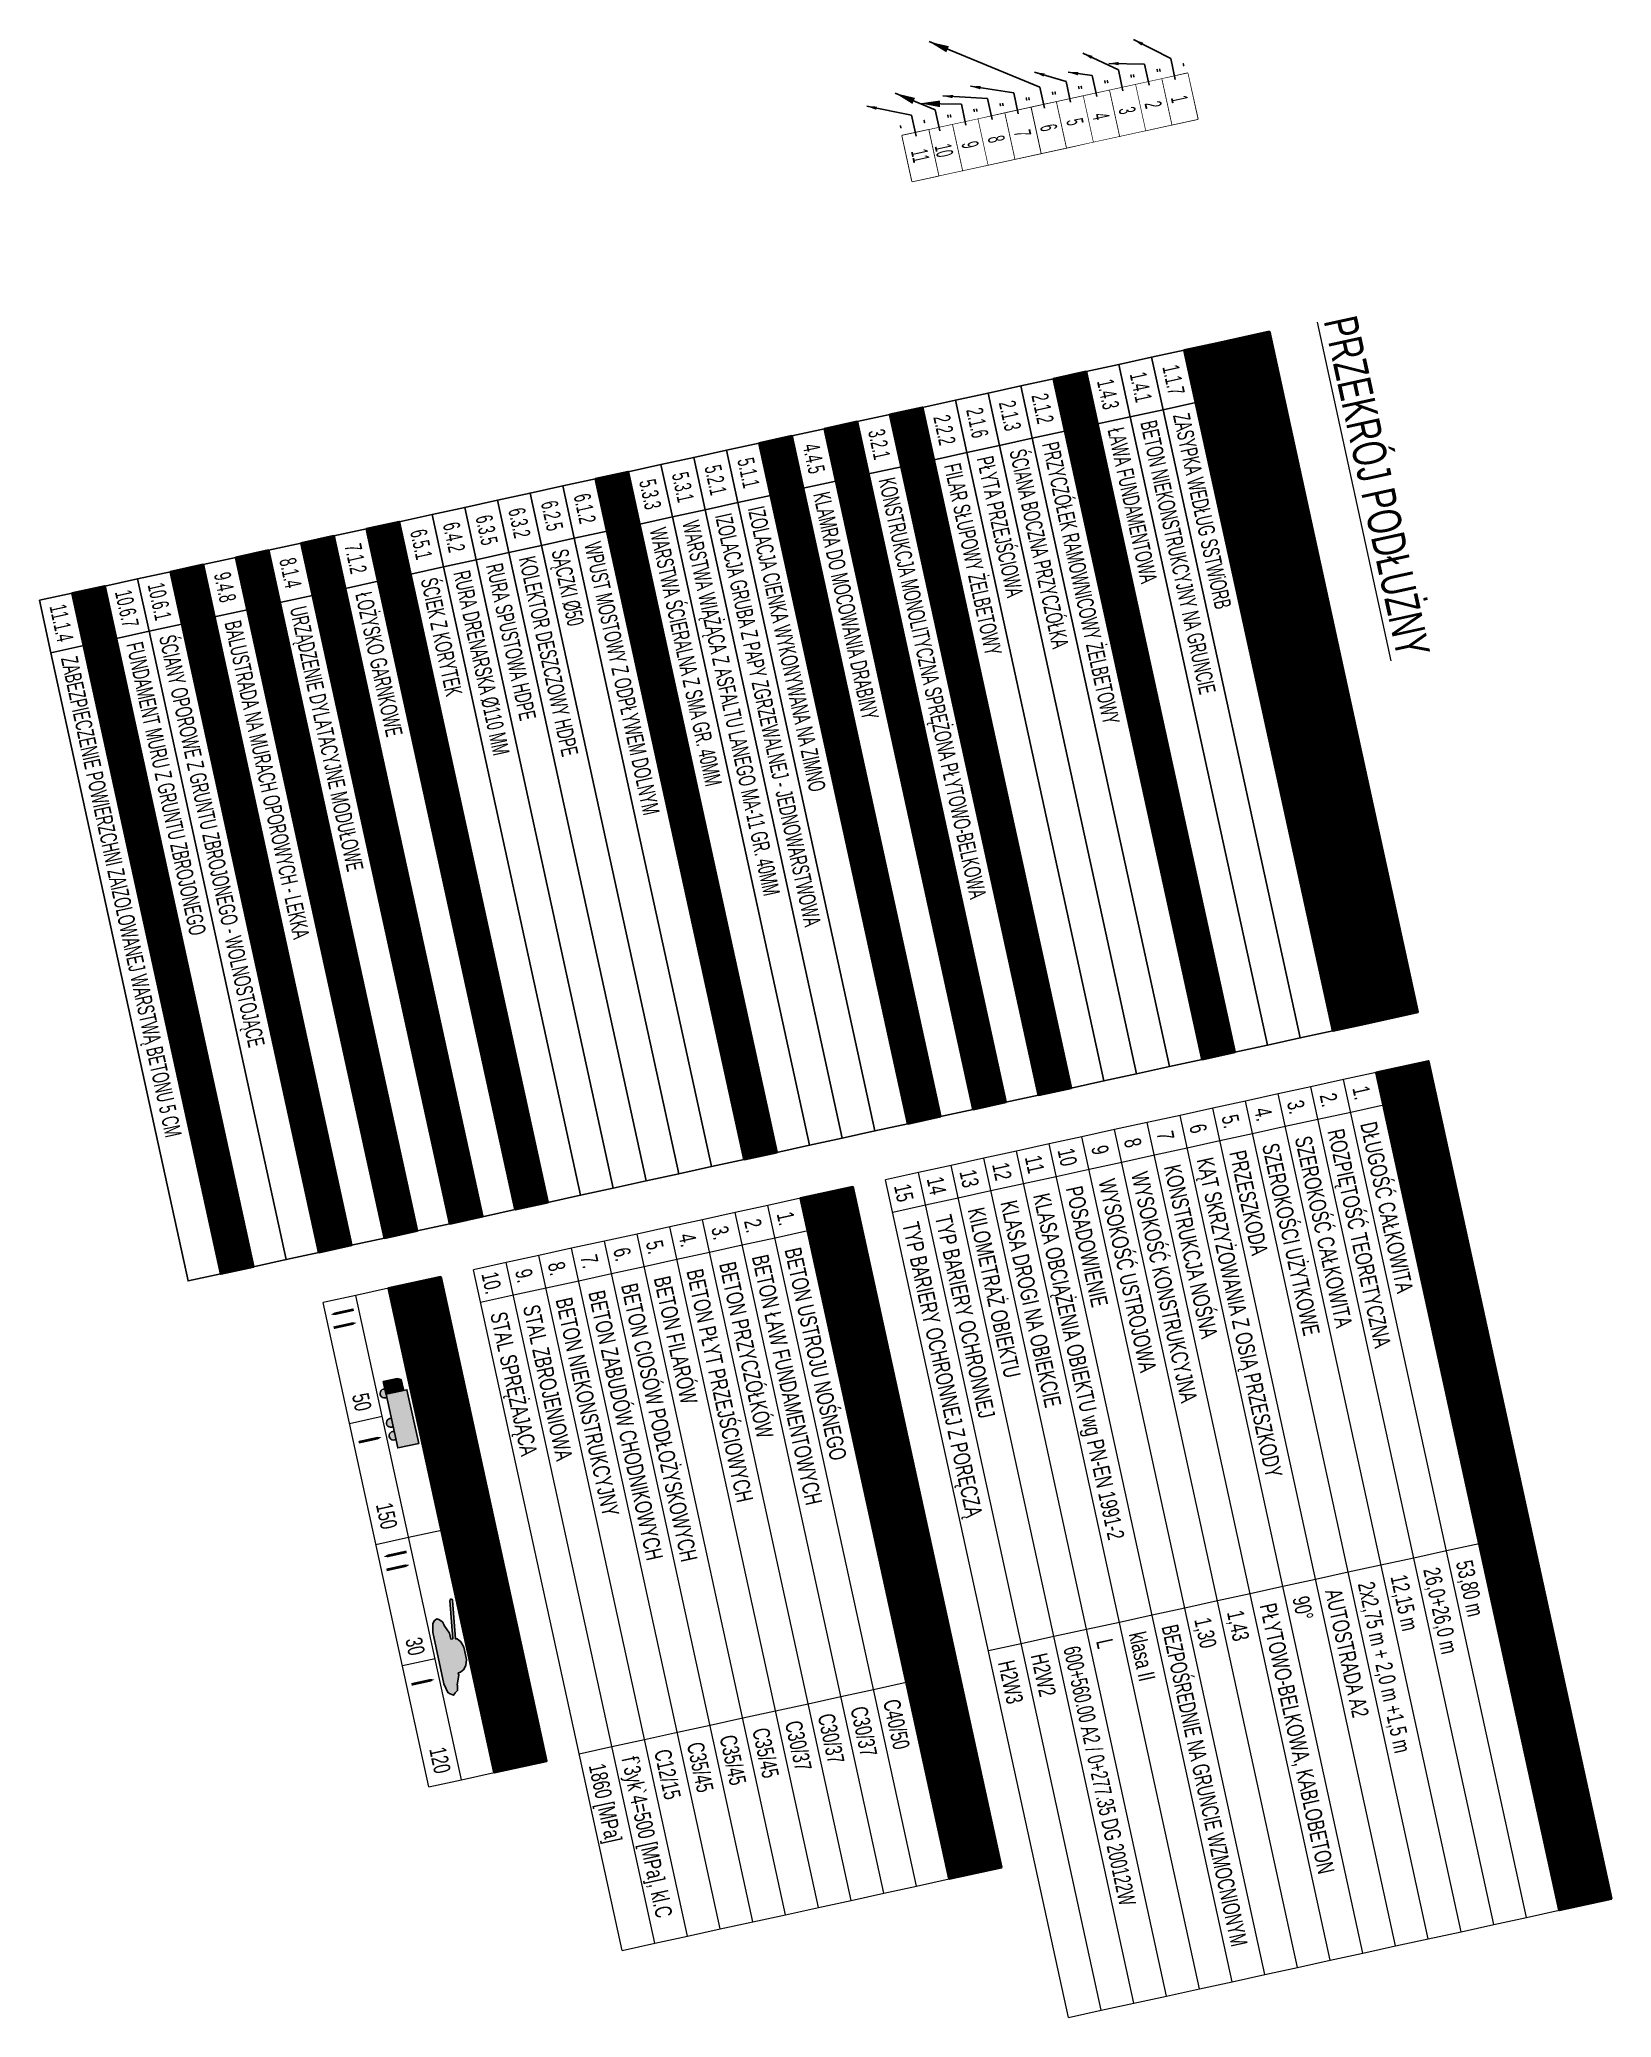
# Model space of a CAD drawing. Header units: metres. Extents: x 8416582 to 8417409, y 5771873 to 5772737.
# Drawn here: x 8416861.53 to 8416885.01, y 5772165.19 to 5772194.71 of the extents above; entities that cross this region are included whole.
import ezdxf
from ezdxf.enums import TextEntityAlignment as Align

# ---------------------------------------------------------------- set-up
doc = ezdxf.new("R2010")
doc.units = ezdxf.units.M
doc.set_wipeout_variables(frame=1)
for name, color, linetype in [('00RysOpi-T', 2, 'Continuous'), ('AII_M_opisy do legendy', 2, 'Continuous'), ('AII_M_opisy tytuly', 3, 'Continuous')]:
    doc.layers.add(name, color=color, linetype=linetype)
for name, color, linetype, lineweight in [('AII_M_legenda', 1, 'Continuous', 25), ('AII_M_nawierzchnia', 9, 'Continuous', 18), ('AII_M_opisy tabele', 1, 'Continuous', 25), ('AII_M_tabele', 1, 'Continuous', 25)]:
    doc.layers.add(name, color=color, linetype=linetype, lineweight=lineweight)
doc.styles.add('CDMSTYLE', font='CDMSIMPL.shx', dxfattribs={"width": 0.7, "bigfont": 'CDMBIGPL.shx'})
doc.dimstyles.new('CDM-ME100MM$7', dxfattribs={"dimscale": 0.1, "dimtxt": 2.5, "dimasz": 1.5, "dimexe": 1.5, "dimexo": 5, "dimgap": 0.5, "dimtad": 1, "dimdec": 0, "dimlfac": 1000, "dimrnd": 1, "dimzin": 9, "dimtxsty": 'CDMSTYLE', "dimblk": 'OBLIQUE', "dimcen": 2.5, "dimdle": 1.5, "dimclrd": 9, "dimclre": 9, "dimclrt": 1, "dimadec": 1, "dimazin": 2, "dimtfac": 1, "dimtdec": 0, "dimtix": 1, "dimtmove": 2, "dimatfit": 3, "dimfxl": 1, "dimtvp": 1, "dimtolj": 1, "dimtzin": 0, "dimlwd": 25, "dimlwe": 25, "dimarcsym": 0})
doc.dimstyles.new('CDM-ME200MM$7', dxfattribs={"dimscale": 0.2, "dimtxt": 2.5, "dimasz": 1.5, "dimexe": 1.5, "dimexo": 5, "dimgap": 0.5, "dimtad": 1, "dimdec": 0, "dimlfac": 1000, "dimrnd": 1, "dimzin": 9, "dimtxsty": 'CDMSTYLE', "dimblk": 'OBLIQUE', "dimcen": 2.5, "dimdle": 1.5, "dimclrd": 9, "dimclre": 9, "dimclrt": 1, "dimadec": 1, "dimazin": 2, "dimtfac": 1, "dimtdec": 0, "dimtix": 1, "dimtmove": 2, "dimatfit": 3, "dimfxl": 1, "dimtvp": 1, "dimtolj": 1, "dimtzin": 0, "dimlwd": 25, "dimlwe": 25, "dimarcsym": 0})
pattern_1 = [(45, (-232.66827, -46.22293), (-0.08980256, 0.08980256), []), (135, (-232.66827, -46.22293), (-0.08980256, -0.08980256), [])]

msp = doc.modelspace()

# ---------------------------------------------------------------- texts
at = {"layer": 'AII_M_opisy tytuly', "color": 3, "linetype": 'Continuous', "lineweight": 0, "style": 'CDMSTYLE', "width": 0.7}
msp.add_text('%%UPRZEKRÓJ PODŁUŻNY', height=0.5, rotation=282.32008, dxfattribs=at).set_placement((8416881.507, 5772188.0412), align=Align.MIDDLE_CENTER)

# ---------------------------------------------------------------- blocks, each defined once
blk = doc.blocks.new('OpiNum01')
at = {"layer": 'AII_M_opisy do legendy', "color": 0, "linetype": 'Continuous'}
blk.add_lwpolyline([(-3.5, -2), (3.5, -2), (3.5, 2), (-3.5, 2)], close=True, dxfattribs=at)
at = {"color": 9, "linetype": 'Continuous', "lineweight": 25, "style": 'CDMSTYLE', "width": 0.7, "flags": 1}
for tag, p in [('NAZWAPOL', (-4.1, -6.8)), ('NAZWAANG', (-4.1, -10.48)), ('SPECYF', (-4.1, -14.15)), ('ID', (-4.1, -17.82)), ('BAZA', (-4.1, -21.5)), ('RYSUNEK', (-4.1, -25.17))]:
    blk.add_attdef(tag, p, '', height=2, dxfattribs=at)
at = {"layer": 'AII_M_opisy do legendy', "linetype": 'Continuous', "lineweight": -2, "style": 'CDMSTYLE', "width": 0.5}
blk.add_attdef('NR', text='', height=2.5, dxfattribs=at).set_placement((0, 0), align=Align.MIDDLE)
at = {"color": 0, "linetype": 'Continuous'}
blk.add_wipeout([(-3.5, -2), (3.5, -2), (3.5, 2), (-3.5, 2)], dxfattribs=at).dxf.layer = 'AII_M_opisy do legendy'
blk = doc.blocks.new('OpiTxt01')
at = {"color": 0, "linetype": 'Continuous', "lineweight": 20, "style": 'CDMSTYLE', "width": 0.7}
blk.add_attdef('TEKST_GORNY', (1, 0.89), '', height=2, dxfattribs=at)
at = {"color": 0, "linetype": 'Continuous', "lineweight": -2, "style": 'CDMSTYLE', "width": 0.7}
blk.add_attdef('TEKST_DOLNY', (1.05, -2.73), '', height=2, dxfattribs=at)
blk = doc.blocks.new('_OBLIQUE')
at = {"color": 0, "linetype": 'ByBlock'}
blk.add_line((-0.5, -0.5), (0.5, 0.5), dxfattribs=at)
blk = doc.blocks.new('OpiMetryka011')
at = {"layer": 'AII_M_legenda', "linetype": 'Continuous', "lineweight": 25}
h = blk.add_hatch(dxfattribs=at)
h.set_pattern_fill('ANSI37', color=254, scale=0.04)
h.set_pattern_definition([(332.3230435, (-230.19498, -1666.47211), (0.058989711, 0.112468724), []), (62.3230435, (-230.19498, -1666.47211), (-0.112468724, 0.058989711), [])])
edge = h.paths.add_edge_path()
edge.add_line((0, 0), (128, 0))
edge.add_line((128, 0), (128, 8))
edge.add_line((128, 8), (0, 8))
edge.add_line((0, 8), (0, 0))
at = {"layer": 'AII_M_legenda', "color": 2, "linetype": 'Continuous', "lineweight": 35}
blk.add_lwpolyline([(0, 0), (128, 0), (128, 8), (0, 8)], close=True, dxfattribs=at)
at = {"lineweight": 25, "style": 'CDMSTYLE', "width": 0.7, "flags": 9}
for tag, p in [('OBIEKT', (-17.5, 2.25)), ('ELEMENT', (-2.5, 2.25))]:
    blk.add_attdef(tag, text='', height=2.5, dxfattribs=at).set_placement(p, align=Align.MIDDLE_RIGHT)
at = {"layer": 'AII_M_legenda', "color": 3, "linetype": 'Continuous', "lineweight": -2, "style": 'CDMSTYLE', "width": 0.6}
blk.add_attdef('NAGŁÓWEK', text='', height=4, dxfattribs=at).set_placement((4, 4), align=Align.MIDDLE_LEFT)
blk = doc.blocks.new('*U90')
at = {"layer": 'AII_M_legenda', "color": 1, "linetype": 'Continuous', "lineweight": 18, "ltscale": 0.4}
for p, q in [((0, 0), (0, -5)), ((128, 0), (0, 0)), ((5, 0), (5, -5)), ((72, 0), (72, -5)), ((128, -5), (128, 0)), ((128, -5), (0, -5))]:
    blk.add_line(p, q, dxfattribs=at)
at = {"lineweight": 25, "style": 'CDMSTYLE', "width": 0.7, "flags": 9}
for tag, p in [('OBIEKT', (-17.5, -2.75)), ('ELEMENT', (-2.5, -2.75))]:
    blk.add_attdef(tag, text='', height=2.5, dxfattribs=at).set_placement(p, align=Align.MIDDLE_RIGHT)
at = {"layer": 'AII_M_legenda', "color": 1, "lineweight": 25, "style": 'CDMSTYLE', "width": 0.7, "flags": 8}
blk.add_attdef('NR', text='', height=2.5, dxfattribs=at).set_placement((2.5, -2.75), align=Align.MIDDLE_CENTER)
for tag, p in [('NAZWA', (7, -2.75)), ('OPIS', (74, -2.75))]:
    blk.add_attdef(tag, text='', height=2.5, dxfattribs=at).set_placement(p, align=Align.MIDDLE_LEFT)
blk = doc.blocks.new('*U91')
at = {"layer": 'AII_M_legenda', "color": 1, "linetype": 'Continuous', "lineweight": 18, "ltscale": 0.4}
for p, q in [((0, 0), (0, -5)), ((104, 0), (0, 0)), ((5, 0), (5, -5)), ((74, 0), (74, -5)), ((104, -5), (104, 0)), ((104, -5), (0, -5))]:
    blk.add_line(p, q, dxfattribs=at)
at = {"lineweight": 25, "style": 'CDMSTYLE', "width": 0.7, "flags": 9}
for tag, p in [('OBIEKT', (-17.5, -2.75)), ('ELEMENT', (-2.5, -2.75))]:
    blk.add_attdef(tag, text='', height=2.5, dxfattribs=at).set_placement(p, align=Align.MIDDLE_RIGHT)
at = {"layer": 'AII_M_legenda', "color": 1, "lineweight": 25, "style": 'CDMSTYLE', "width": 0.7, "flags": 8}
blk.add_attdef('NR', text='', height=2.5, dxfattribs=at).set_placement((2.5, -2.75), align=Align.MIDDLE_CENTER)
for tag, p in [('NAZWA', (7, -2.75)), ('OPIS', (76, -2.75))]:
    blk.add_attdef(tag, text='', height=2.5, dxfattribs=at).set_placement(p, align=Align.MIDDLE_LEFT)
blk = doc.blocks.new('*U92')
at = {"layer": 'AII_M_legenda', "linetype": 'Continuous', "lineweight": 25}
h = blk.add_hatch(dxfattribs=at)
h.set_pattern_fill('ANSI37', color=254, scale=0.04)
h.set_pattern_definition(pattern_1)
h.paths.add_polyline_path([(0, 0), (104, 0), (104, 8), (0, 8)])
at = {"layer": 'AII_M_legenda', "color": 2, "linetype": 'Continuous', "lineweight": 35}
blk.add_lwpolyline([(0, 0), (104, 0), (104, 8), (0, 8)], close=True, dxfattribs=at)
at = {"lineweight": 25, "style": 'CDMSTYLE', "width": 0.7, "flags": 9}
for tag, p in [('OBIEKT', (-17.5, 2.25)), ('ELEMENT', (-2.5, 2.25))]:
    blk.add_attdef(tag, text='', height=2.5, dxfattribs=at).set_placement(p, align=Align.MIDDLE_RIGHT)
at = {"layer": 'AII_M_legenda', "color": 3, "linetype": 'Continuous', "lineweight": -2, "style": 'CDMSTYLE', "width": 0.6}
blk.add_attdef('NAGŁÓWEK', text='', height=4, rotation=360, dxfattribs=at).set_placement((4, 4), align=Align.MIDDLE_LEFT)
blk = doc.blocks.new('*U93')
at = {"layer": 'AII_M_legenda', "color": 1, "linetype": 'Continuous', "lineweight": 18, "ltscale": 0.4}
for p, q in [((0, 0), (0, -5)), ((104, 0), (0, 0)), ((5, 0), (5, -5)), ((74, 0), (74, -5)), ((104, -5), (104, 0)), ((104, -5), (0, -5))]:
    blk.add_line(p, q, dxfattribs=at)
at = {"lineweight": 25, "style": 'CDMSTYLE', "width": 0.7, "flags": 9}
for tag, p in [('OBIEKT', (-17.5, -2.75)), ('ELEMENT', (-2.5, -2.75))]:
    blk.add_attdef(tag, text='', height=2.5, dxfattribs=at).set_placement(p, align=Align.MIDDLE_RIGHT)
at = {"layer": 'AII_M_legenda', "color": 1, "lineweight": 25, "style": 'CDMSTYLE', "width": 0.7, "flags": 8}
blk.add_attdef('NR', text='', height=2.5, dxfattribs=at).set_placement((2.5, -2.75), align=Align.MIDDLE_CENTER)
for tag, p in [('NAZWA', (7, -2.75)), ('OPIS', (76, -2.75))]:
    blk.add_attdef(tag, text='', height=2.5, dxfattribs=at).set_placement(p, align=Align.MIDDLE_LEFT)
blk = doc.blocks.new('*U200')
at = {"layer": 'AII_M_legenda', "linetype": 'Continuous', "lineweight": 25}
h = blk.add_hatch(dxfattribs=at)
h.set_pattern_fill('ANSI37', color=254, scale=0.04)
h.set_pattern_definition(pattern_1)
h.paths.add_polyline_path([(0, 0), (74, 0), (74, 8), (0, 8)])
at = {"layer": 'AII_M_nawierzchnia'}
h = blk.add_hatch(color=256, dxfattribs=at)
edge = h.paths.add_edge_path()
edge.add_line((13.43, -1.62), (13.43, -3.73))
edge.add_line((13.43, -3.73), (15.25, -3.73))
edge.add_line((15.25, -3.73), (15.25, -1.04))
edge.add_line((15.25, -1.04), (13.71, -1.04))
edge.add_line((13.71, -1.04), (13.43, -1.62))
h = blk.add_hatch(color=256, dxfattribs=at)
edge = h.paths.add_edge_path()
edge.add_line((15.38, -3.73), (23.57, -3.73))
edge.add_line((23.57, -3.73), (23.57, -0.53))
edge.add_line((23.57, -0.53), (15.38, -0.53))
edge.add_line((15.38, -0.53), (15.38, -3.73))
h = blk.add_hatch(color=256, dxfattribs=at)
edge = h.paths.add_edge_path()
edge.add_line((47.57, -0.58), (53.23, -1.4))
edge.add_line((53.23, -1.4), (53.29, -1.13))
edge.add_line((53.29, -1.13), (53.88, -0.7))
edge.add_line((53.88, -0.7), (54.71, -0.44))
edge.add_line((54.71, -0.44), (56.6, -0.44))
edge.add_line((56.6, -0.44), (57.44, -0.72))
edge.add_line((57.44, -0.72), (58, -1.14))
edge.add_line((58, -1.14), (58.29, -1.71))
edge.add_line((58.29, -1.71), (58.29, -2.06))
edge.add_line((58.29, -2.06), (58.64, -2.06))
edge.add_line((58.64, -2.06), (60.04, -2.6))
edge.add_line((60.04, -2.6), (60.12, -2.6))
edge.add_line((60.12, -2.6), (60.84, -2.74))
edge.add_line((60.84, -2.74), (61.12, -3.17))
edge.add_line((61.12, -3.17), (61.42, -3.47))
edge.add_line((61.42, -3.47), (61.12, -3.93))
edge.add_line((61.12, -3.93), (60.84, -4.21))
edge.add_line((60.84, -4.21), (59.43, -4.5))
edge.add_line((59.43, -4.5), (51.57, -4.5))
edge.add_line((51.57, -4.5), (50.35, -4.22))
edge.add_line((50.35, -4.22), (49.93, -3.93))
edge.add_line((49.93, -3.93), (49.76, -3.48))
edge.add_line((49.76, -3.48), (49.9, -3.18))
edge.add_line((49.9, -3.18), (50.34, -2.74))
edge.add_line((50.34, -2.74), (50.9, -2.6))
edge.add_line((50.9, -2.6), (50.96, -2.6))
edge.add_line((50.96, -2.6), (52.25, -2.06))
edge.add_line((52.25, -2.06), (53.15, -2.06))
edge.add_line((53.15, -2.06), (53.15, -1.79))
edge.add_line((53.15, -1.79), (47.5, -0.98))
edge.add_arc((47.53, -0.78), 0.194, -79.1644, 16.2986, ccw=False)
edge.add_arc((47.54, -0.79), 0.209, -163.4346, -79.1644, ccw=False)
at = {"layer": 'AII_M_opisy tabele'}
h = blk.add_hatch(color=256, dxfattribs=at)
h.paths.add_polyline_path([(15.82, -3.73), (15.38, -3.73), (15.25, -3.73), (14.58, -3.73, 1.404692)])
h.paths.add_polyline_path([(20.3, -3.73), (19.07, -3.73, 1.404692)])
h.paths.add_polyline_path([(22.27, -3.73), (21.04, -3.73, 1.404692)])
at = {"layer": 'AII_M_legenda', "color": 1, "linetype": 'Continuous', "lineweight": 18, "ltscale": 0.4}
for p, q in [((0, 0), (0, -5)), ((74, 0), (0, 0)), ((37, 0), (37, -5)), ((74, -5), (74, 0)), ((74, -5), (0, -5))]:
    blk.add_line(p, q, dxfattribs=at)
at = {"layer": 'AII_M_legenda', "color": 2, "linetype": 'Continuous', "lineweight": 35}
blk.add_lwpolyline([(0, 0), (74, 0), (74, 8), (0, 8)], close=True, dxfattribs=at)
at = {"layer": 'AII_M_opisy tabele'}
blk.add_line((15.25, -3.73), (15.38, -3.73), dxfattribs=at)
blk.add_lwpolyline([(13.43, -1.62), (13.43, -3.73), (15.25, -3.73), (15.25, -1.04), (13.71, -1.04), (13.43, -1.62)], dxfattribs=at)
blk.add_lwpolyline([(15.38, -3.73), (23.57, -3.73), (23.57, -0.53), (15.38, -0.53), (15.38, -3.73)], close=True, dxfattribs=at)
at = {"layer": 'AII_M_opisy tabele', "elevation": 0}
blk.add_lwpolyline([(47.57, -0.58), (53.23, -1.4), (53.29, -1.13), (53.88, -0.7), (54.71, -0.44), (56.6, -0.44), (57.44, -0.72), (58, -1.14), (58.29, -1.71), (58.29, -2.06), (58.64, -2.06), (60.04, -2.6), (60.12, -2.6), (60.84, -2.74), (61.12, -3.17), (61.42, -3.47), (61.12, -3.93), (60.84, -4.21), (59.43, -4.5), (51.57, -4.5), (50.35, -4.22), (49.93, -3.93), (49.76, -3.48), (49.9, -3.18), (50.34, -2.74), (50.9, -2.6), (50.96, -2.6), (52.25, -2.06), (53.15, -2.06), (53.15, -1.79), (47.5, -0.98, -0.442424), (47.34, -0.74, -0.385217), (47.57, -0.58, 0.327532)], format="xyb", dxfattribs=at)
at = {"layer": 'AII_M_opisy tabele'}
for centre in [(15.2, -3.95), (19.69, -3.95), (21.66, -3.95)]:
    blk.add_arc(centre, 0.653, 160.8941, 19.1059, dxfattribs=at)
at = {"lineweight": 25, "style": 'CDMSTYLE', "width": 0.7, "flags": 9}
for tag, p in [('OBIEKT', (-17.5, 2.25)), ('ELEMENT', (-2.5, 2.25))]:
    blk.add_attdef(tag, text='', height=2.5, dxfattribs=at).set_placement(p, align=Align.MIDDLE_RIGHT)
at = {"layer": 'AII_M_legenda', "color": 3, "linetype": 'Continuous', "lineweight": -2, "style": 'CDMSTYLE', "width": 0.6}
blk.add_attdef('NAGŁÓWEK', text='', height=4, rotation=360, dxfattribs=at).set_placement((37, 4), align=Align.MIDDLE_CENTER)
blk = doc.blocks.new('OpiMLC_02')
at = {"color": 1, "linetype": 'Continuous', "lineweight": -3, "ltscale": 0.5}
for points in [[(2, -0.75, 0.4, 0.4, 0), (2, -2.75, 1, 0, 0), (2, -4.25, 0, 0, 0)], [(4, -4.25, 0.4, 0.4, 0), (4, -2.25, 1, 0, 0), (4, -0.75, 0, 0, 0)], [(21.5, -4.25, 0.4, 0.4, 0), (21.5, -2.25, 1, 0, 0), (21.5, -0.75, 0, 0, 0)], [(39, -0.75, 0.4, 0.4, 0), (39, -2.75, 1, 0, 0), (39, -4.25, 0, 0, 0)], [(41, -4.25, 0.4, 0.4, 0), (41, -2.25, 1, 0, 0), (41, -0.75, 0, 0, 0)], [(58.5, -4.25, 0.4, 0.4, 0), (58.5, -2.25, 1, 0, 0), (58.5, -0.75, 0, 0, 0)]]:
    blk.add_lwpolyline(points, format="xyseb", dxfattribs=at)
at = {"layer": 'AII_M_legenda', "color": 1, "linetype": 'Continuous', "lineweight": 18, "ltscale": 0.4}
for p, q in [((0, 0), (0, -5)), ((74, 0), (0, 0)), ((18.5, 0), (18.5, -5)), ((37, 0), (37, -5)), ((55.5, 0), (55.5, -5)), ((74, -5), (74, 0)), ((74, -5), (0, -5))]:
    blk.add_line(p, q, dxfattribs=at)
at = {"lineweight": 25, "style": 'CDMSTYLE', "width": 0.7, "flags": 9}
for tag, p in [('OBIEKT', (-17.5, -2.75)), ('ELEMENT', (-2.5, -2.75))]:
    blk.add_attdef(tag, text='', height=2.5, dxfattribs=at).set_placement(p, align=Align.MIDDLE_RIGHT)
at = {"layer": 'AII_M_legenda', "color": 1, "lineweight": 25, "style": 'CDMSTYLE', "width": 0.7, "flags": 8}
for tag, p in [('KOLO_DWUK', (9.25, -2.5)), ('KOLO_JEDN', (27.75, -2.5)), ('GASIE_DWUK', (46.25, -2.5)), ('GASIE_JEDN', (64.75, -2.5))]:
    blk.add_attdef(tag, text='', height=2.5, dxfattribs=at).set_placement(p, align=Align.MIDDLE_CENTER)
blk = doc.blocks.new('*U223')
at = {"layer": 'AII_M_legenda', "color": 1, "linetype": 'Continuous', "lineweight": 18, "ltscale": 0.4}
for p, q in [((0, 0), (0, -5)), ((128, 0), (0, 0)), ((5, 0), (5, -5)), ((72, 0), (72, -5)), ((128, -5), (128, 0)), ((128, -5), (0, -5))]:
    blk.add_line(p, q, dxfattribs=at)
at = {"lineweight": 25, "style": 'CDMSTYLE', "width": 0.7, "flags": 9}
for tag, p in [('OBIEKT', (-17.5, -2.75)), ('ELEMENT', (-2.5, -2.75))]:
    blk.add_attdef(tag, text='', height=2.5, dxfattribs=at).set_placement(p, align=Align.MIDDLE_RIGHT)
at = {"layer": 'AII_M_legenda', "color": 1, "lineweight": 25, "style": 'CDMSTYLE', "width": 0.7, "flags": 8}
blk.add_attdef('NR', text='', height=2.5, dxfattribs=at).set_placement((2.5, -2.75), align=Align.MIDDLE_CENTER)
for tag, p in [('NAZWA', (7, -2.75)), ('OPIS', (74, -2.75))]:
    blk.add_attdef(tag, text='', height=2.5, dxfattribs=at).set_placement(p, align=Align.MIDDLE_LEFT)
blk = doc.blocks.new('*U222')
at = {"layer": 'AII_M_legenda', "color": 1, "linetype": 'Continuous', "lineweight": 18, "ltscale": 0.4}
for p, q in [((0, 0), (0, -5)), ((128, 0), (0, 0)), ((5, 0), (5, -5)), ((72, 0), (72, -5)), ((128, -5), (128, 0)), ((128, -5), (0, -5))]:
    blk.add_line(p, q, dxfattribs=at)
at = {"lineweight": 25, "style": 'CDMSTYLE', "width": 0.7, "flags": 9}
for tag, p in [('OBIEKT', (-17.5, -2.75)), ('ELEMENT', (-2.5, -2.75))]:
    blk.add_attdef(tag, text='', height=2.5, dxfattribs=at).set_placement(p, align=Align.MIDDLE_RIGHT)
at = {"layer": 'AII_M_legenda', "color": 1, "lineweight": 25, "style": 'CDMSTYLE', "width": 0.7, "flags": 8}
blk.add_attdef('NR', text='', height=2.5, dxfattribs=at).set_placement((2.5, -2.75), align=Align.MIDDLE_CENTER)
for tag, p in [('NAZWA', (7, -2.75)), ('OPIS', (74, -2.75))]:
    blk.add_attdef(tag, text='', height=2.5, dxfattribs=at).set_placement(p, align=Align.MIDDLE_LEFT)
blk = doc.blocks.new('OpiLeg02')
at = {"layer": 'AII_M_legenda', "linetype": 'Continuous', "lineweight": 25}
h = blk.add_hatch(dxfattribs=at)
h.set_pattern_fill('ANSI37', color=254, scale=0.04)
h.set_pattern_definition([(45, (-232.66827, -46.22293), (-0.08980256, 0.08980256), []), (135, (-232.66827, -46.22293), (-0.08980256, -0.08980256), [])])
h.paths.add_polyline_path([(0, 0), (104, 0), (104, 8), (0, 8)])
at = {"layer": 'AII_M_legenda', "color": 2, "linetype": 'Continuous', "lineweight": 35}
blk.add_lwpolyline([(0, 0), (104, 0), (104, 8), (0, 8)], close=True, dxfattribs=at)
at = {"layer": 'AII_M_legenda', "color": 3, "linetype": 'Continuous', "lineweight": -2, "style": 'CDMSTYLE', "width": 0.6}
blk.add_attdef('NAGŁÓWEK', text='', height=4, dxfattribs=at).set_placement((4, 4), align=Align.MIDDLE_LEFT)
blk = doc.blocks.new('OpiLeg03')
at = {"layer": 'AII_M_legenda', "linetype": 'Continuous', "lineweight": 25}
h = blk.add_hatch(dxfattribs=at)
h.set_pattern_fill('ANSI37', color=254, scale=0.03)
h.paths.add_polyline_path([(0, -5), (104, -5), (104, 0), (0, 0)])
at = {"layer": 'AII_M_legenda', "color": 0, "linetype": 'Continuous'}
blk.add_line((8, 0), (8, -5), dxfattribs=at)
at = {"layer": 'AII_M_legenda', "color": 2, "linetype": 'Continuous', "lineweight": 35}
blk.add_lwpolyline([(0, -5), (104, -5), (104, 0), (0, 0)], close=True, dxfattribs=at)
at = {"layer": 'AII_M_legenda', "color": 9, "linetype": 'Continuous', "lineweight": 25, "style": 'CDMSTYLE', "width": 0.7, "flags": 1}
for tag, p in [('SPECYF', (-25.64, -4.25)), ('ID', (-14.56, -4.25)), ('BAZA', (-7.93, -4.25))]:
    blk.add_attdef(tag, p, '', height=2, dxfattribs=at)
at = {"layer": 'AII_M_legenda', "color": 1, "linetype": 'Continuous', "lineweight": -2, "style": 'CDMSTYLE', "width": 0.6}
blk.add_attdef('NR', text='', height=2.5, dxfattribs=at).set_placement((4, -2.5), align=Align.MIDDLE)
blk.add_attdef('NAZWAPOL', text='', height=2.5, dxfattribs=at).set_placement((9.17, -2.5), align=Align.MIDDLE_LEFT)
blk = doc.blocks.new('OpiLeg01')
at = {"layer": 'AII_M_legenda', "color": 0, "linetype": 'Continuous'}
blk.add_lwpolyline([(0, -5), (8, -5), (8, 0), (0, 0)], close=True, dxfattribs=at)
blk.add_lwpolyline([(8, -5), (104, -5), (104, 0), (8, 0)], dxfattribs=at)
at = {"layer": 'AII_M_legenda', "color": 9, "linetype": 'Continuous', "lineweight": 25, "style": 'CDMSTYLE', "width": 0.7, "flags": 1}
for tag, p in [('SPECYF', (-25.64, -4.25)), ('ID', (-14.56, -4.25)), ('BAZA', (-7.93, -4.25))]:
    blk.add_attdef(tag, p, '', height=2, dxfattribs=at)
at = {"layer": 'AII_M_legenda', "linetype": 'Continuous', "lineweight": -2, "style": 'CDMSTYLE', "width": 0.6}
blk.add_attdef('NR', text='', height=2.5, dxfattribs=at).set_placement((4, -2.5), align=Align.MIDDLE)
blk.add_attdef('NAZWAPOL', text='', height=2.5, dxfattribs=at).set_placement((9.17, -2.5), align=Align.MIDDLE_LEFT)

# ---------------------------------------------------------------- block references
at = {"layer": '00RysOpi-T', "color": 1, "linetype": 'Continuous', "lineweight": 0, "rotation": 282.3200789319986}
for p, xscale, yscale, zscale, values in [((8416878.5599, 5772193.8249), 0.1, 0.1, 0.1, {'NR': '1'}), ((8416876.6059, 5772193.3982), 0.09999999999999998, 0.09999999999999998, 0.09999999999999998, {'NR': '6'}), ((8416875.4336, 5772193.1422), 0.09999999999999998, 0.09999999999999998, 0.09999999999999998, {'NR': '9'})]:
    msp.add_blockref('OpiNum01', p, dxfattribs=dict(at, xscale=xscale, yscale=yscale, zscale=zscale)).add_auto_attribs(values)
at = {"layer": 'AII_M_legenda', "xscale": 0.09999999999999998, "yscale": 0.09999999999999998, "zscale": 0.09999999999999998, "rotation": 282.3200789319986}
for name, p, values in [('OpiLeg01', (8416878.6305, 5772190.0765), {'NR': '1.1.7', 'NAZWAPOL': 'ZASYPKA WEDŁUG SSTWiORB'}), ('OpiLeg03', (8416879.119, 5772190.1832), {'NR': '1', 'NAZWAPOL': 'FUNDAMENTOWANIE'}), ('OpiLeg02', (8416879.119, 5772190.1832), {'NAGŁÓWEK': 'LEGENDA'}), ('OpiLeg01', (8416877.6536, 5772189.8631), {'NR': '1.4.3', 'NAZWAPOL': 'ŁAWA FUNDAMENTOWA'}), ('OpiLeg01', (8416878.1421, 5772189.9698), {'NR': '1.4.1', 'NAZWAPOL': 'BETON NIEKONSTRUKCYJNY NA GRUNCIE'}), ('OpiLeg01', (8416876.1881, 5772189.5431), {'NR': '2.1.3', 'NAZWAPOL': 'ŚCIANA BOCZNA PRZYCZÓŁKA'}), ('OpiLeg01', (8416876.6766, 5772189.6498), {'NR': '2.1.2', 'NAZWAPOL': 'PRZYCZÓŁEK RAMOWNICOWY ŻELBETOWY'}), ('OpiLeg03', (8416877.1651, 5772189.7564), {'NR': '2', 'NAZWAPOL': 'PODPORY'}), ('OpiLeg03', (8416874.7227, 5772189.223), {'NR': '3', 'NAZWAPOL': 'KONSTRUKCJE BETONOWE'}), ('OpiLeg01', (8416875.2111, 5772189.3297), {'NR': '2.2.2', 'NAZWAPOL': 'FILAR SŁUPOWY ŻELBETOWY'}), ('OpiLeg01', (8416875.6996, 5772189.4364), {'NR': '2.1.6', 'NAZWAPOL': 'PŁYTA PRZEJŚCIOWA'}), ('OpiLeg01', (8416873.2572, 5772188.903), {'NR': '4.4.5', 'NAZWAPOL': 'KLAMRA DO MOCOWANIA DRABINY'}), ('OpiLeg03', (8416873.7457, 5772189.0096), {'NR': '4', 'NAZWAPOL': 'KONSTRUKCJE STALOWE'}), ('OpiLeg01', (8416874.2342, 5772189.1163), {'NR': '3.2.1', 'NAZWAPOL': 'KONSTRUKCJA MONOLITYCZNA SPRĘŻONA PŁYTOWO-BELKOWA'}), ('OpiLeg01', (8416872.2802, 5772188.6896), {'NR': '5.1.1', 'NAZWAPOL': 'IZOLACJA CIENKA WYKONYWANA NA ZIMNO'}), ('OpiLeg03', (8416872.7687, 5772188.7963), {'NR': '5', 'NAZWAPOL': 'IZOLACJE I NAWIERZCHNIE'}), ('OpiLeg01', (8416870.8148, 5772188.3695), {'NR': '5.3.3', 'NAZWAPOL': 'WARSTWA ŚCIERALNA Z SMA GR. 40MM'}), ('OpiLeg01', (8416871.3033, 5772188.4762), {'NR': '5.3.1', 'NAZWAPOL': 'WARSTWA WIĄŻĄCA Z ASFALTU LANEGO MA-11 GR. 40MM'}), ('OpiLeg01', (8416871.7917, 5772188.5829), {'NR': '5.2.1', 'NAZWAPOL': 'IZOLACJA GRUBA Z PAPY ZGRZEWALNEJ - JEDNOWARSTWOWA'}), ('OpiLeg01', (8416869.3493, 5772188.0495), {'NR': '6.2.5', 'NAZWAPOL': 'SĄCZKI %%C50'}), ('OpiLeg01', (8416869.8378, 5772188.1562), {'NR': '6.1.2', 'NAZWAPOL': 'WPUST MOSTOWY Z ODPŁYWEM DOLNYM'}), ('OpiLeg03', (8416870.3263, 5772188.2628), {'NR': '6', 'NAZWAPOL': 'ODWODNIENIE'}), ('OpiLeg01', (8416867.8839, 5772187.7294), {'NR': '6.4.2', 'NAZWAPOL': 'RURA DRENARSKA %%C110 MM'}), ('OpiLeg01', (8416868.3723, 5772187.8361), {'NR': '6.3.5', 'NAZWAPOL': 'RURA SPUSTOWA HDPE'}), ('OpiLeg01', (8416868.8608, 5772187.9428), {'NR': '6.3.2', 'NAZWAPOL': 'KOLEKTOR DESZCZOWY HDPE'}), ('OpiLeg01', (8416866.4184, 5772187.4093), {'NR': '7.1.2', 'NAZWAPOL': 'ŁOŻYSKO GARNKOWE'}), ('OpiLeg03', (8416866.9069, 5772187.516), {'NR': '7', 'NAZWAPOL': 'ŁOŻYSKA'}), ('OpiLeg01', (8416867.3954, 5772187.6227), {'NR': '6.5.1', 'NAZWAPOL': 'ŚCIEK Z KORYTEK'}), ('OpiLeg01', (8416865.4414, 5772187.196), {'NR': '8.1.4', 'NAZWAPOL': 'URZĄDZENIE DYLATACYJNE MODUŁOWE'}), ('OpiLeg03', (8416865.9299, 5772187.3027), {'NR': '8', 'NAZWAPOL': 'URZĄDZENIA DYLATACYJNE'}), ('OpiLeg03', (8416863.976, 5772186.8759), {'NR': '10', 'NAZWAPOL': 'INNE ROBOTY MOSTOWE'}), ('OpiLeg01', (8416864.4645, 5772186.9826), {'NR': '9.4.8', 'NAZWAPOL': 'BALUSTRADA NA MURACH OPOROWYCH - LEKKA'}), ('OpiLeg03', (8416864.9529, 5772187.0893), {'NR': '9', 'NAZWAPOL': 'ELEMENTY ZABEZPIECZAJĄCE'}), ('OpiLeg03', (8416862.5105, 5772186.5559), {'NR': '11', 'NAZWAPOL': 'POZOSTAŁE POZYCJE'}), ('OpiLeg01', (8416862.999, 5772186.6625), {'NR': '10.6.7', 'NAZWAPOL': 'FUNDAMENT MURU Z GRUNTU ZBROJONEGO'}), ('OpiLeg01', (8416863.4875, 5772186.7692), {'NR': '10.6.1', 'NAZWAPOL': 'ŚCIANY OPOROWE Z GRUNTU ZBROJONEGO - WOLNOSTOJĄCE'}), ('OpiLeg01', (8416862.022, 5772186.4492), {'NR': '11.1.4', 'NAZWAPOL': 'ZABEZPIECZENIE POWIERZCHNI ZAIZOLOWANEJ WARSTWĄ BETONU 5 CM'})]:
    msp.add_blockref(name, p, dxfattribs=at).add_auto_attribs(values)
at = {"layer": 'AII_M_tabele', "rotation": 282.3200789319986}
for name, p, xscale, yscale, zscale, values in [('OpiMetryka011', (8416881.4972, 5772179.2944), 0.09999999999999996, 0.09999999999999996, 0.09999999999999996, {'NAGŁÓWEK': 'METRYKA OBIEKTU - WD-68'}), ('*U92', (8416872.8998, 5772177.4167), 0.09999999999999981, 0.09999999999999981, 0.09999999999999981, {'NAGŁÓWEK': 'DANE MATERIAŁOWE'}), ('*U200', (8416866.7449, 5772176.0725), 0.09999999999999996, 0.09999999999999996, 0.09999999999999996, {'NAGŁÓWEK': 'WOJSKOWA KLASA OBCIĄŻENIA MLC'})]:
    msp.add_blockref(name, p, dxfattribs=dict(at, xscale=xscale, yscale=yscale, zscale=zscale)).add_auto_attribs(values)
at = {"layer": 'AII_M_tabele', "color": 1, "lineweight": 25, "xscale": 0.09999999999999996, "yscale": 0.09999999999999996, "zscale": 0.09999999999999996, "rotation": 282.3200789319986}
for p, values in [((8416881.0087, 5772179.1877), {'NR': '2.', 'NAZWA': 'ROZPIĘTOŚĆ TEORETYCZNA', 'OPIS': '26,0+26,0 m'}), ((8416881.4972, 5772179.2944), {'NR': '1.', 'NAZWA': 'DŁUGOŚĆ CAŁKOWITA', 'OPIS': '53,80 m'}), ((8416879.5432, 5772178.8676), {'NR': '5.', 'NAZWA': 'PRZESZKODA', 'OPIS': 'AUTOSTRADA A2'}), ((8416880.0317, 5772178.9743), {'NR': '4.', 'NAZWA': 'SZEROKOŚCI UŻYTKOWE', 'OPIS': '2x2,75 m + 2,0 m +1,5 m'}), ((8416880.5202, 5772179.081), {'NR': '3.', 'NAZWA': 'SZEROKOŚĆ CAŁKOWITA', 'OPIS': '12,15 m'}), ((8416876.1238, 5772178.1208), {'NR': '12', 'NAZWA': 'KLASA DROGI NA OBIEKCIE', 'OPIS': 'L'}), ((8416876.6123, 5772178.2275), {'NR': '11', 'NAZWA': 'KLASA OBCIĄŻENIA OBIEKTU wg PN-EN 1991-2', 'OPIS': 'klasa II'}), ((8416874.6584, 5772177.8008), {'NR': '15', 'NAZWA': 'TYP BARIERY OCHRONNEJ Z PORĘCZĄ', 'OPIS': 'H2W3'}), ((8416875.1469, 5772177.9075), {'NR': '14', 'NAZWA': 'TYP BARIERY OCHRONNEJ', 'OPIS': 'H2W2'})]:
    msp.add_blockref('*U90', p, dxfattribs=at).add_auto_attribs(values)
at = {"layer": 'AII_M_tabele', "lineweight": 25, "xscale": 0.09999999999999998, "yscale": 0.09999999999999998, "zscale": 0.09999999999999998, "rotation": 282.3200789319986}
for name, p, values in [('*U222', (8416878.5663, 5772178.6543), {'NR': '7', 'NAZWA': 'KONSTRUKCJA NOŚNA', 'OPIS': 'PŁYTOWO-BELKOWA, KABLOBETON'}), ('*U222', (8416879.0547, 5772178.761), {'NR': '6', 'NAZWA': 'KĄT SKRZYŻOWANIA Z OSIĄ PRZESZKODY', 'OPIS': '90%%D'}), ('*U223', (8416877.5893, 5772178.4409), {'NR': '9', 'NAZWA': 'WYSOKOŚĆ USTROJOWA', 'OPIS': '1,30'}), ('*U223', (8416878.0778, 5772178.5476), {'NR': '8', 'NAZWA': 'WYSOKOŚĆ KONSTRUKCYJNA', 'OPIS': '1,43'})]:
    msp.add_blockref(name, p, dxfattribs=at).add_auto_attribs(values)
at = {"layer": 'AII_M_tabele', "lineweight": 25}
ref = msp.add_blockref('*U222', (8416877.1008, 5772178.3342), dxfattribs=dict(at, xscale=0.09999999999999998, yscale=0.09999999999999998, zscale=0.09999999999999998, rotation=282.3200789319986))
ref.add_attrib('NR', '10', dxfattribs={"layer": 'AII_M_legenda', "color": 1, "lineweight": 25, "height": 0.25, "rotation": 282.32008, "style": 'CDMSTYLE', "width": 0.7, "flags": 8}).set_placement((8416876.8855, 5772178.0313), align=Align.MIDDLE_CENTER)
ref.add_attrib('NAZWA', 'POSADOWIENIE', dxfattribs={"layer": 'AII_M_legenda', "color": 1, "lineweight": 25, "height": 0.25, "rotation": 282.32008, "style": 'CDMSTYLE', "width": 0.7, "flags": 8}).set_placement((8416876.9815, 5772177.5917), align=Align.MIDDLE_LEFT)
ref.add_attrib('OPIS', 'BEZPOŚREDNIE NA GRUNCIE WZMOCNIONYM', dxfattribs={"layer": 'AII_M_legenda', "color": 1, "lineweight": 25, "height": 0.25, "rotation": 282.32008, "style": 'CDMSTYLE', "width": 0.65, "flags": 8}).set_placement((8416878.4111, 5772171.0459), align=Align.MIDDLE_LEFT)
ref = msp.add_blockref('*U223', (8416875.6353, 5772178.0141), dxfattribs=dict(at, xscale=0.09999999999999998, yscale=0.09999999999999998, zscale=0.09999999999999998, rotation=282.3200789319986))
ref.add_attrib('NR', '13', dxfattribs={"layer": 'AII_M_legenda', "color": 1, "lineweight": 25, "height": 0.25, "rotation": 282.32008, "style": 'CDMSTYLE', "width": 0.7, "flags": 8}).set_placement((8416875.42, 5772177.7112), align=Align.MIDDLE_CENTER)
ref.add_attrib('NAZWA', 'KILOMETRAŻ OBIEKTU', dxfattribs={"layer": 'AII_M_legenda', "color": 1, "lineweight": 25, "height": 0.25, "rotation": 282.32008, "style": 'CDMSTYLE', "width": 0.7, "flags": 8}).set_placement((8416875.516, 5772177.2716), align=Align.MIDDLE_LEFT)
ref.add_attrib('OPIS', '600+560.00 A2 / 0+277.35 DG 200122W', dxfattribs={"layer": 'AII_M_legenda', "color": 1, "lineweight": 25, "height": 0.25, "rotation": 282.32008, "style": 'CDMSTYLE', "width": 0.65, "flags": 8}).set_placement((8416876.9456, 5772170.7259), align=Align.MIDDLE_LEFT)
at = {"layer": 'AII_M_tabele'}
ref = msp.add_blockref('*U93', (8416872.8998, 5772177.4167), dxfattribs=dict(at, xscale=0.09999999999999998, yscale=0.09999999999999998, zscale=0.09999999999999998, rotation=282.3200789319986))
ref.add_attrib('NR', '1.', dxfattribs={"layer": 'AII_M_legenda', "color": 1, "lineweight": 25, "height": 0.25, "rotation": 282.32008, "style": 'CDMSTYLE', "width": 0.7}).set_placement((8416872.6845, 5772177.1138), align=Align.MIDDLE_CENTER)
ref.add_attrib('NAZWA', 'BETON USTROJU NOŚNEGO', dxfattribs={"layer": 'AII_M_legenda', "color": 1, "lineweight": 25, "height": 0.25, "rotation": 282.32008, "style": 'CDMSTYLE', "width": 0.7}).set_placement((8416872.7805, 5772176.6741), align=Align.MIDDLE_LEFT)
ref.add_attrib('OPIS', 'C40/50', dxfattribs={"layer": 'AII_M_legenda', "color": 1, "lineweight": 25, "height": 0.25, "rotation": 282.32008, "style": 'CDMSTYLE', "width": 0.7}).set_placement((8416874.2528, 5772169.933), align=Align.MIDDLE_LEFT)
ref = msp.add_blockref('*U91', (8416871.4344, 5772177.0966), dxfattribs=dict(at, xscale=0.09999999999999981, yscale=0.09999999999999981, zscale=0.09999999999999981, rotation=282.3200789319986))
ref.add_attrib('NR', '4.', dxfattribs={"layer": 'AII_M_legenda', "color": 1, "lineweight": 25, "height": 0.25, "rotation": 282.32008, "style": 'CDMSTYLE', "width": 0.7}).set_placement((8416871.219, 5772176.7937), align=Align.MIDDLE_CENTER)
ref.add_attrib('NAZWA', 'BETON PŁYT PRZEJŚCIOWYCH', dxfattribs={"layer": 'AII_M_legenda', "color": 1, "lineweight": 25, "height": 0.25, "rotation": 282.32008, "style": 'CDMSTYLE', "width": 0.7}).set_placement((8416871.3151, 5772176.3541), align=Align.MIDDLE_LEFT)
ref.add_attrib('OPIS', 'C30/37', dxfattribs={"layer": 'AII_M_legenda', "color": 1, "lineweight": 25, "height": 0.25, "rotation": 282.32008, "style": 'CDMSTYLE', "width": 0.7}).set_placement((8416872.7873, 5772169.613), align=Align.MIDDLE_LEFT)
ref = msp.add_blockref('*U91', (8416871.9229, 5772177.2033), dxfattribs=dict(at, xscale=0.09999999999999981, yscale=0.09999999999999981, zscale=0.09999999999999981, rotation=282.3200789319986))
ref.add_attrib('NR', '3.', dxfattribs={"layer": 'AII_M_legenda', "color": 1, "lineweight": 25, "height": 0.25, "rotation": 282.32008, "style": 'CDMSTYLE', "width": 0.7}).set_placement((8416871.7075, 5772176.9004), align=Align.MIDDLE_CENTER)
ref.add_attrib('NAZWA', 'BETON PRZYCZÓŁKÓW', dxfattribs={"layer": 'AII_M_legenda', "color": 1, "lineweight": 25, "height": 0.25, "rotation": 282.32008, "style": 'CDMSTYLE', "width": 0.7}).set_placement((8416871.8035, 5772176.4608), align=Align.MIDDLE_LEFT)
ref.add_attrib('OPIS', 'C30/37', dxfattribs={"layer": 'AII_M_legenda', "color": 1, "lineweight": 25, "height": 0.25, "rotation": 282.32008, "style": 'CDMSTYLE', "width": 0.7}).set_placement((8416873.2758, 5772169.7197), align=Align.MIDDLE_LEFT)
ref = msp.add_blockref('*U91', (8416872.4113, 5772177.31), dxfattribs=dict(at, xscale=0.09999999999999981, yscale=0.09999999999999981, zscale=0.09999999999999981, rotation=282.3200789319986))
ref.add_attrib('NR', '2.', dxfattribs={"layer": 'AII_M_legenda', "color": 1, "lineweight": 25, "height": 0.25, "rotation": 282.32008, "style": 'CDMSTYLE', "width": 0.7}).set_placement((8416872.196, 5772177.0071), align=Align.MIDDLE_CENTER)
ref.add_attrib('NAZWA', 'BETON ŁAW FUNDAMENTOWYCH', dxfattribs={"layer": 'AII_M_legenda', "color": 1, "lineweight": 25, "height": 0.25, "rotation": 282.32008, "style": 'CDMSTYLE', "width": 0.7}).set_placement((8416872.292, 5772176.5675), align=Align.MIDDLE_LEFT)
ref.add_attrib('OPIS', 'C30/37', dxfattribs={"layer": 'AII_M_legenda', "color": 1, "lineweight": 25, "height": 0.25, "rotation": 282.32008, "style": 'CDMSTYLE', "width": 0.7}).set_placement((8416873.7643, 5772169.8264), align=Align.MIDDLE_LEFT)
ref = msp.add_blockref('*U91', (8416870.4574, 5772176.8833), dxfattribs=dict(at, xscale=0.09999999999999981, yscale=0.09999999999999981, zscale=0.09999999999999981, rotation=282.3200789319986))
ref.add_attrib('NR', '6.', dxfattribs={"layer": 'AII_M_legenda', "color": 1, "lineweight": 25, "height": 0.25, "rotation": 282.32008, "style": 'CDMSTYLE', "width": 0.7}).set_placement((8416870.2421, 5772176.5804), align=Align.MIDDLE_CENTER)
ref.add_attrib('NAZWA', 'BETON CIOSÓW PODŁOŻYSKOWYCH', dxfattribs={"layer": 'AII_M_legenda', "color": 1, "lineweight": 25, "height": 0.25, "rotation": 282.32008, "style": 'CDMSTYLE', "width": 0.7}).set_placement((8416870.3381, 5772176.1407), align=Align.MIDDLE_LEFT)
ref.add_attrib('OPIS', 'C35/45', dxfattribs={"layer": 'AII_M_legenda', "color": 1, "lineweight": 25, "height": 0.25, "rotation": 282.32008, "style": 'CDMSTYLE', "width": 0.7}).set_placement((8416871.8104, 5772169.3996), align=Align.MIDDLE_LEFT)
ref = msp.add_blockref('*U91', (8416870.9459, 5772176.99), dxfattribs=dict(at, xscale=0.09999999999999981, yscale=0.09999999999999981, zscale=0.09999999999999981, rotation=282.3200789319986))
ref.add_attrib('NR', '5.', dxfattribs={"layer": 'AII_M_legenda', "color": 1, "lineweight": 25, "height": 0.25, "rotation": 282.32008, "style": 'CDMSTYLE', "width": 0.7}).set_placement((8416870.7306, 5772176.687), align=Align.MIDDLE_CENTER)
ref.add_attrib('NAZWA', 'BETON FILARÓW', dxfattribs={"layer": 'AII_M_legenda', "color": 1, "lineweight": 25, "height": 0.25, "rotation": 282.32008, "style": 'CDMSTYLE', "width": 0.7}).set_placement((8416870.8266, 5772176.2474), align=Align.MIDDLE_LEFT)
ref.add_attrib('OPIS', 'C35/45', dxfattribs={"layer": 'AII_M_legenda', "color": 1, "lineweight": 25, "height": 0.25, "rotation": 282.32008, "style": 'CDMSTYLE', "width": 0.7}).set_placement((8416872.2988, 5772169.5063), align=Align.MIDDLE_LEFT)
ref = msp.add_blockref('*U91', (8416868.9919, 5772176.5632), dxfattribs=dict(at, xscale=0.09999999999999981, yscale=0.09999999999999981, zscale=0.09999999999999981, rotation=282.3200789319986))
ref.add_attrib('NR', '9.', dxfattribs={"layer": 'AII_M_legenda', "color": 1, "lineweight": 25, "height": 0.25, "rotation": 282.32008, "style": 'CDMSTYLE', "width": 0.7}).set_placement((8416868.7766, 5772176.2603), align=Align.MIDDLE_CENTER)
ref.add_attrib('NAZWA', 'STAL ZBROJENIOWA', dxfattribs={"layer": 'AII_M_legenda', "color": 1, "lineweight": 25, "height": 0.25, "rotation": 282.32008, "style": 'CDMSTYLE', "width": 0.7}).set_placement((8416868.8726, 5772175.8207), align=Align.MIDDLE_LEFT)
ref.add_attrib('OPIS', 'f`3yk`4=500 [MPa], kl.C', dxfattribs={"layer": 'AII_M_legenda', "color": 1, "lineweight": 25, "height": 0.25, "rotation": 282.32008, "style": 'CDMSTYLE', "width": 0.7}).set_placement((8416870.3449, 5772169.0796), align=Align.MIDDLE_LEFT)
ref = msp.add_blockref('*U91', (8416869.4804, 5772176.6699), dxfattribs=dict(at, xscale=0.09999999999999981, yscale=0.09999999999999981, zscale=0.09999999999999981, rotation=282.3200789319986))
ref.add_attrib('NR', '8.', dxfattribs={"layer": 'AII_M_legenda', "color": 1, "lineweight": 25, "height": 0.25, "rotation": 282.32008, "style": 'CDMSTYLE', "width": 0.7}).set_placement((8416869.2651, 5772176.367), align=Align.MIDDLE_CENTER)
ref.add_attrib('NAZWA', 'BETON NIEKONSTRUKCYJNY', dxfattribs={"layer": 'AII_M_legenda', "color": 1, "lineweight": 25, "height": 0.25, "rotation": 282.32008, "style": 'CDMSTYLE', "width": 0.7}).set_placement((8416869.3611, 5772175.9273), align=Align.MIDDLE_LEFT)
ref.add_attrib('OPIS', 'C12/15', dxfattribs={"layer": 'AII_M_legenda', "color": 1, "lineweight": 25, "height": 0.25, "rotation": 282.32008, "style": 'CDMSTYLE', "width": 0.7}).set_placement((8416870.8334, 5772169.1862), align=Align.MIDDLE_LEFT)
ref = msp.add_blockref('*U91', (8416869.9689, 5772176.7766), dxfattribs=dict(at, xscale=0.09999999999999981, yscale=0.09999999999999981, zscale=0.09999999999999981, rotation=282.3200789319986))
ref.add_attrib('NR', '7.', dxfattribs={"layer": 'AII_M_legenda', "color": 1, "lineweight": 25, "height": 0.25, "rotation": 282.32008, "style": 'CDMSTYLE', "width": 0.7}).set_placement((8416869.7536, 5772176.4737), align=Align.MIDDLE_CENTER)
ref.add_attrib('NAZWA', 'BETON ZABUDÓW CHODNIKOWYCH', dxfattribs={"layer": 'AII_M_legenda', "color": 1, "lineweight": 25, "height": 0.25, "rotation": 282.32008, "style": 'CDMSTYLE', "width": 0.7}).set_placement((8416869.8496, 5772176.034), align=Align.MIDDLE_LEFT)
ref.add_attrib('OPIS', 'C35/45', dxfattribs={"layer": 'AII_M_legenda', "color": 1, "lineweight": 25, "height": 0.25, "rotation": 282.32008, "style": 'CDMSTYLE', "width": 0.7}).set_placement((8416871.3219, 5772169.2929), align=Align.MIDDLE_LEFT)
ref = msp.add_blockref('*U91', (8416868.5035, 5772176.4565), dxfattribs=dict(at, xscale=0.09999999999999981, yscale=0.09999999999999981, zscale=0.09999999999999981, rotation=282.3200789319986))
ref.add_attrib('NR', '10.', dxfattribs={"layer": 'AII_M_legenda', "color": 1, "lineweight": 25, "height": 0.25, "rotation": 282.32008, "style": 'CDMSTYLE', "width": 0.7}).set_placement((8416868.2881, 5772176.1536), align=Align.MIDDLE_CENTER)
ref.add_attrib('NAZWA', 'STAL SPRĘŻAJĄCA', dxfattribs={"layer": 'AII_M_legenda', "color": 1, "lineweight": 25, "height": 0.25, "rotation": 282.32008, "style": 'CDMSTYLE', "width": 0.7}).set_placement((8416868.3841, 5772175.714), align=Align.MIDDLE_LEFT)
ref.add_attrib('OPIS', '1860 [MPa]', dxfattribs={"layer": 'AII_M_legenda', "color": 1, "lineweight": 25, "height": 0.25, "rotation": 282.32008, "style": 'CDMSTYLE', "width": 0.7}).set_placement((8416869.8564, 5772168.9729), align=Align.MIDDLE_LEFT)
ref = msp.add_blockref('OpiMLC_02', (8416866.2564, 5772175.9658), dxfattribs=dict(at, xscale=0.09999999999999996, yscale=0.09999999999999996, zscale=0.09999999999999996, rotation=282.3200789319986))
ref.add_attrib('KOLO_DWUK', '50', dxfattribs={"layer": 'AII_M_legenda', "color": 1, "lineweight": 25, "height": 0.25, "rotation": 282.32008, "style": 'CDMSTYLE', "width": 0.7}).set_placement((8416866.3758, 5772174.2475), align=Align.MIDDLE_RIGHT)
ref.add_attrib('KOLO_JEDN', '150', dxfattribs={"layer": 'AII_M_legenda', "color": 1, "lineweight": 25, "height": 0.25, "rotation": 282.32008, "style": 'CDMSTYLE', "width": 0.7}).set_placement((8416866.7608, 5772172.4849), align=Align.MIDDLE_RIGHT)
ref.add_attrib('GASIE_DWUK', '30', dxfattribs={"layer": 'AII_M_legenda', "color": 1, "lineweight": 25, "height": 0.25, "rotation": 282.32008, "style": 'CDMSTYLE', "width": 0.7}).set_placement((8416867.1724, 5772170.6001), align=Align.MIDDLE_RIGHT)
ref.add_attrib('GASIE_JEDN', '120', dxfattribs={"layer": 'AII_M_legenda', "color": 1, "lineweight": 25, "height": 0.25, "rotation": 282.32008, "style": 'CDMSTYLE', "width": 0.7}).set_placement((8416867.5574, 5772168.8375), align=Align.MIDDLE_RIGHT)

msp.set_redraw_order([(e.dxf.handle, doc.entitydb.next_handle()) for e in msp.query("TEXT MTEXT ATTDEF DIMENSION ARC_DIMENSION")])  # texts and dimensions are drawn at this point

# ---------------------------------------------------------------- next in the draw order: block references
at = {"layer": 'Defpoints', "color": 250, "linetype": 'Continuous', "lineweight": 0, "rotation": 282.3200789319986}
for p, xscale, yscale, zscale in [((8416878.4276, 5772194.4307), 0.1, 0.1, 0.1), ((8416876.4737, 5772194.0039), 0.09999999999999998, 0.09999999999999998, 0.09999999999999998), ((8416875.3013, 5772193.7479), 0.09999999999999998, 0.09999999999999998, 0.09999999999999998)]:
    msp.add_blockref('OpiTxt01', p, dxfattribs=dict(at, xscale=xscale, yscale=yscale, zscale=zscale)).add_auto_attribs({'TEKST_GORNY': '-', 'TEKST_DOLNY': '-'})

# ---------------------------------------------------------------- next in the draw order: leaders
at = {"layer": '00RysOpi-T', "color": 9, "linetype": 'Continuous', "lineweight": 0}
for points, dimstyle in [([(8416874.8175, 5772194.6816), (8416876.4737, 5772194.0039), (8416876.5419, 5772193.6913)], 'CDM-ME200MM$7'), ([(8416877.8703, 5772194.713), (8416878.4276, 5772194.4307), (8416878.4959, 5772194.118)], 'CDM-ME100MM$7'), ([(8416874.6809, 5772193.7602), (8416875.3013, 5772193.7479), (8416875.3696, 5772193.4352)], 'CDM-ME200MM$7')]:
    msp.add_leader(points, dimstyle=dimstyle, dxfattribs=at)

# ---------------------------------------------------------------- next in the draw order: block references
at = {"layer": '00RysOpi-T', "color": 1, "linetype": 'Continuous', "lineweight": 0, "xscale": 0.09999999999999998, "yscale": 0.09999999999999998, "zscale": 0.09999999999999998, "rotation": 282.3200789319986}
for p, values in [((8416878.1691, 5772193.7396), {'NR': '2'}), ((8416875.0428, 5772193.0568), {'NR': '10'})]:
    msp.add_blockref('OpiNum01', p, dxfattribs=at).add_auto_attribs(values)

# ---------------------------------------------------------------- next in the draw order: block references
at = {"layer": 'Defpoints', "color": 250, "linetype": 'Continuous', "lineweight": 0, "xscale": 0.09999999999999998, "yscale": 0.09999999999999998, "zscale": 0.09999999999999998, "rotation": 282.3200789319986}
for p in [(8416878.0368, 5772194.3453), (8416874.9105, 5772193.6625)]:
    msp.add_blockref('OpiTxt01', p, dxfattribs=at).add_auto_attribs({'TEKST_GORNY': '-', 'TEKST_DOLNY': '-'})

# ---------------------------------------------------------------- next in the draw order: leaders
at = {"layer": '00RysOpi-T', "color": 9, "linetype": 'Continuous', "lineweight": 0}
for points, dimstyle in [([(8416877.5019, 5772194.3571), (8416878.0368, 5772194.3453), (8416878.1051, 5772194.0327)], 'CDM-ME100MM$7'), ([(8416874.3124, 5772193.9125), (8416874.9105, 5772193.6625), (8416874.9788, 5772193.3499)], 'CDM-ME200MM$7')]:
    msp.add_leader(points, dimstyle=dimstyle, dxfattribs=at)

# ---------------------------------------------------------------- next in the draw order: block references
at = {"layer": '00RysOpi-T', "color": 1, "linetype": 'Continuous', "lineweight": 0}
for p, xscale, yscale, zscale, rotation, values in [((8416877.7783, 5772193.6542), 0.09999999999999998, 0.09999999999999998, 0.09999999999999998, 282.3200789319986, {'NR': '3'}), ((8416874.6887, 5772192.9795), 0.1, 0.1, 0.1, 282.320081213921, {'NR': '11'})]:
    msp.add_blockref('OpiNum01', p, dxfattribs=dict(at, xscale=xscale, yscale=yscale, zscale=zscale, rotation=rotation)).add_auto_attribs(values)

# ---------------------------------------------------------------- next in the draw order: block references
at = {"layer": 'Defpoints', "color": 250, "linetype": 'Continuous', "lineweight": 0}
for p, xscale, yscale, zscale, rotation in [((8416877.646, 5772194.26), 0.09999999999999998, 0.09999999999999998, 0.09999999999999998, 282.3200789319986), ((8416874.5564, 5772193.5852), 0.1, 0.1, 0.1, 282.320081213921)]:
    msp.add_blockref('OpiTxt01', p, dxfattribs=dict(at, xscale=xscale, yscale=yscale, zscale=zscale, rotation=rotation)).add_auto_attribs({'TEKST_GORNY': '-', 'TEKST_DOLNY': '-'})

# ---------------------------------------------------------------- next in the draw order: leaders
at = {"layer": '00RysOpi-T', "color": 9, "linetype": 'Continuous', "lineweight": 0}
for points in [[(8416877.1139, 5772194.5111), (8416877.646, 5772194.26), (8416877.7143, 5772193.9473)], [(8416873.8881, 5772193.7178), (8416874.5564, 5772193.5852), (8416874.6247, 5772193.2726)]]:
    msp.add_leader(points, dimstyle='CDM-ME100MM$7', dxfattribs=at)

# ---------------------------------------------------------------- next in the draw order: block references
at = {"layer": '00RysOpi-T', "color": 1, "linetype": 'Continuous', "lineweight": 0, "xscale": 0.09999999999999998, "yscale": 0.09999999999999998, "zscale": 0.09999999999999998, "rotation": 282.3200789319986}
msp.add_blockref('OpiNum01', (8416877.3875, 5772193.5689), dxfattribs=at).add_auto_attribs({'NR': '4'})

# ---------------------------------------------------------------- next in the draw order: block references
at = {"layer": 'Defpoints', "color": 250, "linetype": 'Continuous', "lineweight": 0, "xscale": 0.09999999999999998, "yscale": 0.09999999999999998, "zscale": 0.09999999999999998, "rotation": 282.3200789319986}
msp.add_blockref('OpiTxt01', (8416877.2552, 5772194.1746), dxfattribs=at).add_auto_attribs({'TEKST_GORNY': '-', 'TEKST_DOLNY': '-'})

# ---------------------------------------------------------------- next in the draw order: leaders
at = {"layer": '00RysOpi-T', "color": 9, "linetype": 'Continuous', "lineweight": 0}
msp.add_leader([(8416876.8955, 5772194.2246), (8416877.2552, 5772194.1746), (8416877.3235, 5772193.862)], dimstyle='CDM-ME100MM$7', dxfattribs=at)

# ---------------------------------------------------------------- next in the draw order: block references
at = {"layer": '00RysOpi-T', "color": 1, "linetype": 'Continuous', "lineweight": 0, "xscale": 0.09999999999999998, "yscale": 0.09999999999999998, "zscale": 0.09999999999999998, "rotation": 282.3200789319986}
msp.add_blockref('OpiNum01', (8416876.9967, 5772193.4835), dxfattribs=at).add_auto_attribs({'NR': '5'})

# ---------------------------------------------------------------- next in the draw order: block references
at = {"layer": 'Defpoints', "color": 250, "linetype": 'Continuous', "lineweight": 0, "xscale": 0.09999999999999998, "yscale": 0.09999999999999998, "zscale": 0.09999999999999998, "rotation": 282.3200789319986}
msp.add_blockref('OpiTxt01', (8416876.8644, 5772194.0893), dxfattribs=at).add_auto_attribs({'TEKST_GORNY': '-', 'TEKST_DOLNY': '-'})

# ---------------------------------------------------------------- next in the draw order: leaders
at = {"layer": '00RysOpi-T', "color": 9, "linetype": 'Continuous', "lineweight": 0}
msp.add_leader([(8416876.3941, 5772194.2253), (8416876.8644, 5772194.0893), (8416876.9327, 5772193.7766)], dimstyle='CDM-ME100MM$7', dxfattribs=at)

# ---------------------------------------------------------------- next in the draw order: block references
at = {"layer": '00RysOpi-T', "color": 1, "linetype": 'Continuous', "lineweight": 0, "xscale": 0.09999999999999998, "yscale": 0.09999999999999998, "zscale": 0.09999999999999998, "rotation": 282.3200789319986}
msp.add_blockref('OpiNum01', (8416876.2152, 5772193.3128), dxfattribs=at).add_auto_attribs({'NR': '7'})

# ---------------------------------------------------------------- next in the draw order: block references
at = {"layer": 'Defpoints', "color": 250, "linetype": 'Continuous', "lineweight": 0, "xscale": 0.09999999999999998, "yscale": 0.09999999999999998, "zscale": 0.09999999999999998, "rotation": 282.3200789319986}
msp.add_blockref('OpiTxt01', (8416876.0829, 5772193.9186), dxfattribs=at).add_auto_attribs({'TEKST_GORNY': '-', 'TEKST_DOLNY': '-'})

# ---------------------------------------------------------------- next in the draw order: leaders
at = {"layer": '00RysOpi-T', "color": 9, "linetype": 'Continuous', "lineweight": 0}
msp.add_leader([(8416875.4373, 5772194.0163), (8416876.0829, 5772193.9186), (8416876.1511, 5772193.6059)], dimstyle='CDM-ME100MM$7', dxfattribs=at)

# ---------------------------------------------------------------- next in the draw order: block references
at = {"layer": '00RysOpi-T', "color": 1, "linetype": 'Continuous', "lineweight": 0, "xscale": 0.1, "yscale": 0.1, "zscale": 0.1, "rotation": 282.3200789319986}
msp.add_blockref('OpiNum01', (8416875.8244, 5772193.2275), dxfattribs=at).add_auto_attribs({'NR': '8'})

# ---------------------------------------------------------------- next in the draw order: block references
at = {"layer": 'Defpoints', "color": 250, "linetype": 'Continuous', "lineweight": 0, "xscale": 0.1, "yscale": 0.1, "zscale": 0.1, "rotation": 282.3200789319986}
msp.add_blockref('OpiTxt01', (8416875.6921, 5772193.8332), dxfattribs=at).add_auto_attribs({'TEKST_GORNY': '-', 'TEKST_DOLNY': '-'})

# ---------------------------------------------------------------- next in the draw order: leaders
at = {"layer": '00RysOpi-T', "color": 9, "linetype": 'Continuous', "lineweight": 0}
msp.add_leader([(8416875.023, 5772193.8707), (8416875.6921, 5772193.8332), (8416875.7604, 5772193.5206)], dimstyle='CDM-ME100MM$7', dxfattribs=at)

doc.saveas('drawing.dxf')
